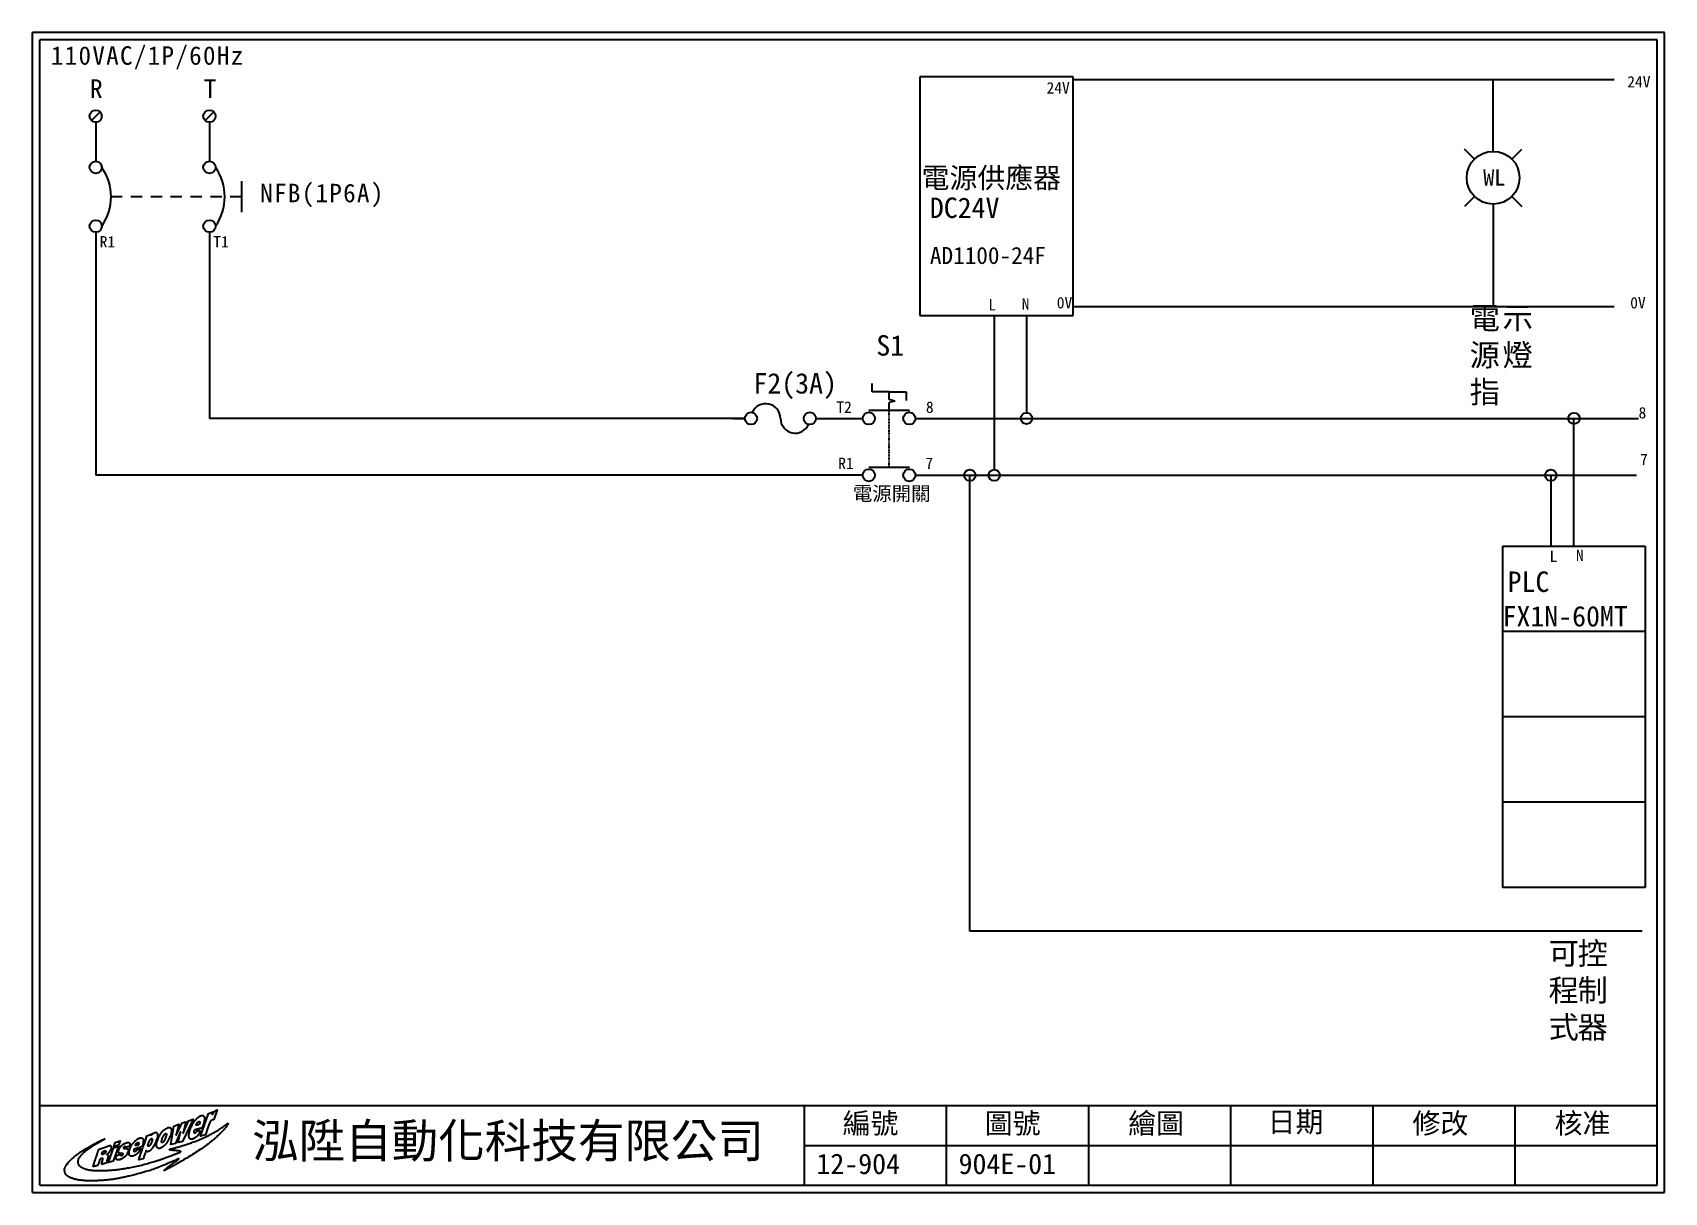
# Model space of a CAD drawing. Extents: x -24 to 263, y 255 to 459.
import ezdxf
from ezdxf.enums import TextEntityAlignment as Align

# ---------------------------------------------------------------- set-up
doc = ezdxf.new("R2010")
doc.units = 0
doc.linetypes.add('DASHED', pattern=[0.2, 0.1, -0.1])
doc.linetypes.add('HIDDEN9', pattern=[3.5, 2, -1.5])
doc.layers.get('0').update_dxf_attribs({"linetype": 'CONTINUOUS'})
for name, color, linetype in [('7', 7, 'CONTINUOUS'), ('圖框層', 7, 'CONTINUOUS'), ('標尺寸層', 3, 'CONTINUOUS'), ('輪廓線層', 7, 'CONTINUOUS')]:
    doc.layers.add(name, color=color, linetype=linetype)
doc.styles.add('CNS', font='romanc.shx', dxfattribs={"bigfont": 'chineset.shx'})
doc.styles.add('STSL', font='KAIU.TTF')
doc.styles.add('標楷體', font='KAIU.TTF')

msp = doc.modelspace()

# ---------------------------------------------------------------- texts
at = {"color": 7}
msp.add_text('WL', height=2.856, dxfattribs=at).set_placement((233.5, 433.98), align=Align.MIDDLE_CENTER)
at = {"color": 0, "char_height": 3.25, "style": '標楷體'}
for s, insert, width, attachment_point in [('\\pt6.5;{\\T1.1;110VAC/1P/60Hz}', (-20.38, 457.05), 35.213, 1), ('\\pt6.5;{\\T1.1;R}', (-13.49, 451.23), 2, 1), ('\\pt6.5;{\\T1.1;T}', (6.51, 451.23), 2, 1), ('\\pt6.5;{\\T1.1;NFB(1P6A)}', (27.38, 432.86), 24.6072, 2)]:
    msp.add_mtext(s, dxfattribs=dict(at, insert=insert, width=width, attachment_point=attachment_point))
at = {"layer": '圖框層', "color": 4, "style": 'STSL'}
for s, height, p in [('24V', 2, (154.75, 448.74)), ('24V', 2, (256.89, 449.8)), ('電源供應器', 3.6, (132.76, 432.11)), ('DC24V', 3.6, (134.22, 426.85)), ('R1', 2, (-11.8, 421.67)), ('T1', 2, (8.2, 421.67)), ('AD1100-24F', 3, (134.23, 418.76)), ('L', 2, (144.51, 410.59)), ('N', 2, (150.38, 410.74)), ('0V', 2, (156.55, 410.94)), ('0V', 2, (257.41, 410.94)), ('S1', 3.6, (124.81, 402.64)), ('F2(3A)', 3.6, (103.19, 395.97)), ('T2', 2, (117.78, 392.58)), ('8', 2, (133.53, 392.58)), ('8', 2, (258.88, 391.6)), ('R1', 2, (118.11, 382.7)), ('7', 2, (133.43, 382.7)), ('7', 2, (259.14, 383.38)), ('L', 2, (243.22, 366.36)), ('N', 2, (247.86, 366.54)), ('PLC', 3.6, (235.84, 361.08)), ('FX1N-60MT', 3.6, (234.95, 355.01)), ('編號', 3.6, (118.88, 265.82)), ('圖號', 3.6, (143.88, 265.82)), ('繪圖', 3.6, (169.11, 265.82)), ('日期', 3.6, (193.63, 266.07)), ('修改', 3.6, (219.11, 265.82)), ('核准', 3.6, (244.11, 265.82)), ('泓陞自動化科技有限公司', 6, (15.02, 261.56)), ('12-904', 3.6, (114.28, 258.7)), ('904E-01', 3.6, (139.28, 258.7))]:
    msp.add_text(s, height=height, dxfattribs=at).set_placement(p)
at = {"layer": '標尺寸層', "color": 7, "attachment_point": 1, "style": 'CNS'}
for s, insert, char_height, width in [('{\\fDFKai-SB|b0|i0|c136|p65;電\\P源指}', (229.16, 411.2), 3.9, 4.1392), ('{\\fDFKai-SB|b0|i0|c136|p65;示燈}', (234.96, 411.2), 3.9, 4.1392), ('{\\fDFKai-SB|b0|i0|c136|p65;電源開關}', (120.7, 379.64), 2.5, 14.0847), ('{\\fDFKai-SB|b0|i0|c136|p65;可程式}', (243.05, 299.47), 3.9, 5.4243), ('{\\fDFKai-SB|b0|i0|c136|p65;控制器}', (248.15, 299.47), 3.9, 5.4243)]:
    msp.add_mtext(s, dxfattribs=dict(at, insert=insert, char_height=char_height, width=width))

# ---------------------------------------------------------------- blocks, each defined once
blk = doc.blocks.new('FUSE')
at = {"color": 7}
for p, q in [((0, 0), (2.14, 0)), ((14.64, 0), (16.78, 0))]:
    blk.add_line(p, q, dxfattribs=at)
for centre in [(3.21, 0), (13.56, 0)]:
    blk.add_circle(centre, 1.07)
for centre, start, end in [((5.8, 0), 0, 156.116), ((10.98, 0), 180, 336.116)]:
    blk.add_arc(centre, 2.59, start, end, dxfattribs=at)

# ---------------------------------------------------------------- linework, layer by layer
for p, q in [((159.45, 451.68), (132.45, 451.68)), ((132.45, 451.68), (132.45, 409.68)), ((159.45, 409.68), (159.45, 451.68)), ((225.61, 451.15), (159.45, 451.15)), ((254.58, 451.15), (225.61, 451.15)), ((233.3, 442.47), (233.3, 451.15)), ((-11.73, 445.52), (-13.24, 444.01)), ((8.27, 445.52), (6.76, 444.01)), ((233.3, 438.57), (233.3, 442.47)), ((230.01, 437.21), (228.25, 438.98)), ((236.58, 437.21), (238.34, 438.98)), ((230.01, 430.65), (228.25, 428.88)), ((236.58, 430.65), (238.34, 428.88)), ((233.3, 429.29), (233.3, 425.34)), ((233.3, 425.34), (233.3, 411.2)), ((-12.49, 424.34), (-12.46, 381.6)), ((7.51, 424.34), (7.53, 391.6)), ((225.61, 411.2), (159.45, 411.2)), ((254.58, 411.2), (225.61, 411.2)), ((132.45, 409.68), (155.45, 409.68)), ((145.56, 409.68), (145.56, 382.6)), ((151.23, 409.68), (151.23, 392.6)), ((155.45, 409.68), (159.45, 409.68)), ((124.05, 396.25), (124.05, 397.75)), ((127.05, 396.25), (124.05, 396.25)), ((127.05, 396.25), (130.05, 396.25)), ((130.05, 396.25), (130.05, 394.75)), ((128.05, 394.64), (127.05, 394.9)), ((128.05, 394.64), (127.05, 394.37)), ((101.7, 391.6), (7.53, 391.6)), ((114.2, 391.6), (122.41, 391.6)), ((116.34, 391.6), (122.41, 391.6)), ((131.69, 391.6), (258.88, 391.6)), ((247.52, 369.12), (247.52, 391.6)), ((122.41, 381.6), (-12.46, 381.6)), ((131.69, 381.6), (258.51, 381.6)), ((235.02, 369.12), (260.02, 369.12)), ((235.02, 354.12), (235.02, 369.12)), ((260.02, 369.12), (260.02, 354.12)), ((260.02, 354.12), (235.02, 354.12)), ((235.02, 339.12), (235.02, 354.12)), ((260.02, 354.12), (260.02, 339.12)), ((260.02, 339.12), (235.02, 339.12)), ((235.02, 324.12), (235.02, 339.12)), ((260.02, 339.12), (260.02, 324.12)), ((260.02, 324.12), (235.02, 324.12)), ((260.02, 324.12), (235.02, 324.12)), ((235.02, 309.12), (235.02, 324.12)), ((260.02, 324.12), (260.02, 309.12)), ((260.02, 309.12), (235.02, 309.12))]:
    msp.add_line(p, q)
at = {"color": 7, "linetype": 'HIDDEN9'}
msp.add_line((13.18, 430.59), (-9.79, 430.59), dxfattribs=at)
for centre, radius in [((-12.49, 444.77), 1.07), ((7.51, 444.77), 1.07), ((-12.49, 435.76), 1.07), ((7.51, 435.76), 1.07), ((233.3, 433.93), 4.64), ((-12.49, 425.41), 1.07), ((7.51, 425.41), 1.07), ((151.23, 391.6), 1), ((145.56, 381.6), 1)]:
    msp.add_circle(centre, radius)
at = {"color": 7}
for centre in [(-18.84, 430.59), (1.16, 430.59)]:
    msp.add_arc(centre, 9.05, 325.1286, 34.8714, dxfattribs=at)
at = {"layer": '7'}
for p, q in [((127.05, 394.9), (127.05, 396.25)), ((127.05, 393.03), (127.05, 394.37)), ((123.48, 393.03), (130.62, 393.03)), ((123.48, 383.03), (130.62, 383.03))]:
    msp.add_line(p, q, dxfattribs=at)
at = {"layer": '7', "linetype": 'DASHED'}
msp.add_line((127.05, 383.03), (127.05, 393.03), dxfattribs=at)
at = {"layer": '7'}
for centre in [(123.48, 391.6), (130.62, 391.6), (123.48, 381.6), (130.62, 381.6)]:
    msp.add_circle(centre, 1.07, dxfattribs=at)
at = {"layer": '圖框層', "color": 7}
for p, q in [((263.42, 459.45), (-23.58, 459.45)), ((-23.58, 255.48), (-23.58, 459.45)), ((263.42, 255.48), (263.42, 459.45)), ((262.17, 458.2), (-22.33, 458.2)), ((-22.33, 256.73), (-22.33, 458.2)), ((262.17, 256.73), (262.17, 458.2)), ((-22.33, 270.73), (262.17, 270.73)), ((112.17, 256.73), (112.17, 270.73)), ((137.17, 256.73), (137.17, 270.73)), ((162.17, 256.73), (162.17, 270.73)), ((187.17, 256.73), (187.17, 270.73)), ((212.17, 256.73), (212.17, 270.73)), ((237.17, 256.73), (237.17, 270.73)), ((112.17, 263.73), (262.17, 263.73)), ((-23.58, 255.48), (263.42, 255.48)), ((-22.33, 256.73), (262.17, 256.73))]:
    msp.add_line(p, q, dxfattribs=at)
at = {"layer": '標尺寸層', "color": 7}
for p, q in [((-12.49, 443.7), (-12.49, 436.84)), ((7.51, 443.7), (7.51, 436.84)), ((13.18, 433.32), (13.18, 427.86)), ((-12.49, 424.34), (-12.49, 424.28)), ((7.51, 424.34), (7.51, 424.28)), ((141.25, 301.39), (141.25, 381.6)), ((243.45, 381.63), (243.45, 369.11)), ((259.5, 301.39), (141.25, 301.39))]:
    msp.add_line(p, q, dxfattribs=at)
for centre in [(247.52, 391.6), (141.25, 381.6), (243.45, 381.6)]:
    msp.add_circle(centre, 1, dxfattribs=at)
at = {"layer": '輪廓線層', "color": 116}
for points in [[(7.57, 267.78), (7.39, 267.35), (7.24, 266.89), (6.81, 265.59), (5.95, 265.36), (7.36, 269.35), (8.15, 269.63), (8.02, 269.18), (8.26, 269.61), (8.56, 269.87), (8.88, 270.01), (8.28, 268.31), (8.16, 268.26), (8, 268.24), (7.79, 268.1)], [(1.53, 264.09), (0.75, 263.92), (1.27, 267.15), (2.14, 267.46), (1.69, 265.54), (2.72, 267.68), (3.38, 267.9), (2.9, 265.88), (3.84, 268.06), (4.65, 268.36), (2.77, 264.44), (1.99, 264.24), (2.44, 266.15)], [(6.37, 267.21), (6.35, 267.16), (6.34, 267.12), (6.32, 267.08), (6.31, 267.04), (6.3, 267), (6.28, 266.97), (6.27, 266.94), (6.26, 266.91), (6.25, 266.89), (6.24, 266.87), (6.22, 266.85), (6.21, 266.83), (6.19, 266.82), (6.18, 266.81), (6.16, 266.8), (6.14, 266.79), (6.11, 266.78), (6.08, 266.77), (6.05, 266.77), (6.02, 266.76), (5.98, 266.75), (5.93, 266.74), (5.88, 266.73), (5.83, 266.72), (5.77, 266.7), (5.71, 266.68), (5.65, 266.66), (5.58, 266.65), (5.51, 266.63), (5.45, 266.61), (5.38, 266.59), (5.32, 266.57), (5.27, 266.55), (5.21, 266.53), (5.16, 266.52), (5.12, 266.51), (5.08, 266.49), (5.04, 266.48), (5, 266.47), (4.97, 266.46), (4.95, 266.45), (4.93, 266.44), (4.91, 266.43), (4.89, 266.42), (4.88, 266.41), (4.86, 266.4), (4.85, 266.38), (4.84, 266.37), (4.83, 266.35), (4.82, 266.33), (4.81, 266.3), (4.8, 266.28), (4.79, 266.26), (4.79, 266.23), (4.78, 266.21), (4.78, 266.18), (4.77, 266.16), (4.77, 266.14), (4.77, 266.11), (4.77, 266.09), (4.77, 266.07), (4.77, 266.06), (4.77, 266.04), (4.78, 266.02), (4.78, 266.01), (4.79, 265.99), (4.79, 265.98), (4.8, 265.97), (4.81, 265.96), (4.82, 265.95), (4.83, 265.94), (4.85, 265.94), (4.86, 265.93), (4.88, 265.93), (4.9, 265.93), (4.91, 265.93), (4.93, 265.93), (4.95, 265.93), (4.97, 265.94), (4.99, 265.94), (5.01, 265.95), (5.03, 265.96), (5.05, 265.97), (5.07, 265.98), (5.09, 265.99), (5.11, 266.01), (5.13, 266.02), (5.15, 266.04), (5.17, 266.05), (5.18, 266.07), (5.2, 266.09), (5.22, 266.11), (5.24, 266.13), (5.25, 266.15), (5.27, 266.17), (5.28, 266.18), (5.29, 266.2), (5.31, 266.22), (5.32, 266.24), (5.34, 266.25), (5.36, 266.27), (5.39, 266.28), (5.42, 266.3), (5.47, 266.32), (5.52, 266.33), (5.58, 266.35), (5.64, 266.36), (5.7, 266.36), (5.76, 266.36), (5.81, 266.35), (5.84, 266.32), (5.86, 266.28), (5.86, 266.22), (5.84, 266.15), (5.81, 266.07), (5.77, 265.98), (5.71, 265.88), (5.65, 265.79), (5.59, 265.69), (5.52, 265.6), (5.46, 265.52), (5.4, 265.45), (5.34, 265.38), (5.28, 265.32), (5.23, 265.27), (5.17, 265.22), (5.12, 265.18), (5.08, 265.14), (5.03, 265.11), (4.99, 265.08), (4.95, 265.05), (4.92, 265.03), (4.88, 265.01), (4.85, 264.99), (4.82, 264.97), (4.79, 264.96), (4.76, 264.94), (4.73, 264.93), (4.7, 264.91), (4.68, 264.9), (4.65, 264.89), (4.62, 264.88), (4.6, 264.87), (4.58, 264.86), (4.55, 264.85), (4.53, 264.85), (4.51, 264.84), (4.48, 264.84), (4.46, 264.83), (4.43, 264.83), (4.41, 264.83), (4.38, 264.83), (4.35, 264.83), (4.32, 264.83), (4.29, 264.84), (4.26, 264.84), (4.23, 264.85), (4.2, 264.85), (4.17, 264.86), (4.15, 264.87), (4.12, 264.88), (4.1, 264.9), (4.08, 264.91), (4.06, 264.93), (4.05, 264.95), (4.03, 264.97), (4.01, 264.99), (4, 265.02), (3.99, 265.04), (3.97, 265.07), (3.96, 265.11), (3.95, 265.14), (3.94, 265.18), (3.93, 265.22), (3.92, 265.26), (3.91, 265.3), (3.91, 265.34), (3.9, 265.39), (3.9, 265.43), (3.9, 265.48), (3.9, 265.53), (3.9, 265.58), (3.91, 265.63), (3.91, 265.68), (3.92, 265.73), (3.93, 265.79), (3.94, 265.85), (3.95, 265.91), (3.97, 265.97), (3.99, 266.04), (4.01, 266.11), (4.03, 266.19), (4.05, 266.27), (4.08, 266.36), (4.11, 266.45), (4.15, 266.54), (4.18, 266.64), (4.22, 266.73), (4.26, 266.83), (4.3, 266.93), (4.34, 267.03), (4.39, 267.13), (4.43, 267.22), (4.48, 267.32), (4.53, 267.42), (4.59, 267.51), (4.64, 267.61), (4.7, 267.7), (4.76, 267.79), (4.82, 267.87), (4.88, 267.96), (4.94, 268.04), (5, 268.12), (5.05, 268.19), (5.11, 268.26), (5.16, 268.32), (5.2, 268.37), (5.25, 268.42), (5.29, 268.46), (5.33, 268.5), (5.36, 268.54), (5.4, 268.57), (5.44, 268.61), (5.47, 268.64), (5.51, 268.67), (5.55, 268.7), (5.59, 268.73), (5.63, 268.76), (5.68, 268.78), (5.72, 268.81), (5.76, 268.83), (5.8, 268.86), (5.84, 268.88), (5.88, 268.9), (5.91, 268.92), (5.95, 268.93), (5.99, 268.95), (6.02, 268.96), (6.05, 268.97), (6.09, 268.98), (6.12, 268.99), (6.15, 268.99), (6.18, 269), (6.21, 269), (6.24, 269), (6.27, 269), (6.29, 269), (6.32, 268.99), (6.34, 268.99), (6.37, 268.98), (6.39, 268.97), (6.41, 268.97), (6.43, 268.96), (6.45, 268.94), (6.47, 268.93), (6.49, 268.92), (6.5, 268.9), (6.52, 268.88), (6.53, 268.86), (6.55, 268.84), (6.56, 268.81), (6.57, 268.79), (6.59, 268.76), (6.6, 268.73), (6.6, 268.7), (6.61, 268.67), (6.62, 268.64), (6.62, 268.61), (6.63, 268.57), (6.63, 268.53), (6.63, 268.49), (6.63, 268.45), (6.63, 268.41), (6.63, 268.36), (6.63, 268.32), (6.62, 268.27), (6.62, 268.22), (6.61, 268.17), (6.61, 268.12), (6.6, 268.07), (6.59, 268.02), (6.58, 267.97), (6.57, 267.92), (6.56, 267.87), (6.55, 267.82), (6.53, 267.76), (6.52, 267.71), (6.5, 267.66), (6.49, 267.6), (6.47, 267.54), (6.45, 267.49), (6.43, 267.43), (6.42, 267.37), (6.4, 267.32), (6.38, 267.26)], [(5.69, 267.43), (5.67, 267.42), (5.65, 267.41), (5.63, 267.4), (5.6, 267.39), (5.58, 267.38), (5.55, 267.37), (5.52, 267.36), (5.5, 267.35), (5.47, 267.34), (5.45, 267.33), (5.42, 267.32), (5.4, 267.31), (5.38, 267.3), (5.35, 267.3), (5.33, 267.29), (5.31, 267.29), (5.29, 267.28), (5.27, 267.28), (5.25, 267.28), (5.23, 267.28), (5.22, 267.28), (5.2, 267.29), (5.19, 267.3), (5.19, 267.31), (5.19, 267.33), (5.19, 267.35), (5.2, 267.38), (5.21, 267.4), (5.22, 267.43), (5.23, 267.46), (5.24, 267.49), (5.26, 267.52), (5.27, 267.55), (5.29, 267.58), (5.3, 267.61), (5.32, 267.64), (5.34, 267.66), (5.35, 267.69), (5.37, 267.72), (5.39, 267.74), (5.41, 267.77), (5.44, 267.79), (5.46, 267.82), (5.48, 267.84), (5.5, 267.86), (5.53, 267.88), (5.55, 267.9), (5.57, 267.91), (5.59, 267.92), (5.61, 267.93), (5.63, 267.94), (5.65, 267.94), (5.67, 267.95), (5.68, 267.95), (5.7, 267.95), (5.72, 267.95), (5.73, 267.95), (5.74, 267.95), (5.76, 267.94), (5.77, 267.94), (5.78, 267.93), (5.79, 267.92), (5.8, 267.91), (5.8, 267.9), (5.81, 267.89), (5.81, 267.88), (5.82, 267.87), (5.82, 267.86), (5.82, 267.84), (5.82, 267.82), (5.82, 267.8), (5.82, 267.78), (5.82, 267.76), (5.81, 267.73), (5.81, 267.7), (5.81, 267.67), (5.8, 267.64), (5.8, 267.61), (5.79, 267.58), (5.79, 267.56), (5.78, 267.54), (5.77, 267.52), (5.77, 267.5), (5.75, 267.48), (5.74, 267.47), (5.73, 267.45), (5.71, 267.44)], [(-9.07, 264.24), (-8.21, 264.55), (-8.46, 263.77), (-9.3, 263.48)], [(-7.54, 263.44), (-7.55, 263.43), (-7.56, 263.41), (-7.56, 263.4), (-7.57, 263.39), (-7.58, 263.37), (-7.59, 263.36), (-7.59, 263.35), (-7.59, 263.33), (-7.6, 263.32), (-7.6, 263.31), (-7.6, 263.29), (-7.6, 263.28), (-7.6, 263.27), (-7.59, 263.26), (-7.59, 263.24), (-7.59, 263.23), (-7.58, 263.22), (-7.57, 263.21), (-7.56, 263.2), (-7.55, 263.19), (-7.54, 263.19), (-7.52, 263.18), (-7.5, 263.18), (-7.47, 263.17), (-7.44, 263.17), (-7.41, 263.17), (-7.37, 263.17), (-7.33, 263.17), (-7.29, 263.17), (-7.25, 263.17), (-7.21, 263.17), (-7.17, 263.17), (-7.13, 263.17), (-7.09, 263.17), (-7.06, 263.17), (-7.02, 263.17), (-6.99, 263.17), (-6.97, 263.16), (-6.94, 263.16), (-6.92, 263.15), (-6.9, 263.14), (-6.88, 263.14), (-6.87, 263.13), (-6.85, 263.12), (-6.84, 263.1), (-6.84, 263.09), (-6.83, 263.08), (-6.82, 263.06), (-6.81, 263.05), (-6.81, 263.03), (-6.8, 263.01), (-6.8, 262.99), (-6.79, 262.98), (-6.79, 262.96), (-6.79, 262.94), (-6.79, 262.92), (-6.78, 262.9), (-6.78, 262.88), (-6.78, 262.86), (-6.78, 262.84), (-6.78, 262.83), (-6.78, 262.81), (-6.78, 262.79), (-6.78, 262.78), (-6.78, 262.77), (-6.79, 262.75), (-6.79, 262.74), (-6.79, 262.73), (-6.79, 262.71), (-6.8, 262.7), (-6.8, 262.68), (-6.81, 262.65), (-6.82, 262.62), (-6.83, 262.59), (-6.84, 262.56), (-6.85, 262.52), (-6.87, 262.48), (-6.88, 262.44), (-6.9, 262.4), (-6.92, 262.35), (-6.94, 262.31), (-6.96, 262.27), (-6.98, 262.22), (-7.01, 262.18), (-7.03, 262.14), (-7.06, 262.09), (-7.09, 262.05), (-7.12, 262.01), (-7.15, 261.97), (-7.19, 261.93), (-7.22, 261.89), (-7.26, 261.85), (-7.3, 261.81), (-7.34, 261.78), (-7.37, 261.74), (-7.41, 261.71), (-7.45, 261.67), (-7.49, 261.64), (-7.53, 261.61), (-7.57, 261.58), (-7.61, 261.55), (-7.65, 261.53), (-7.69, 261.5), (-7.73, 261.48), (-7.77, 261.45), (-7.81, 261.43), (-7.84, 261.41), (-7.88, 261.39), (-7.92, 261.37), (-7.96, 261.36), (-7.99, 261.34), (-8.03, 261.33), (-8.06, 261.31), (-8.1, 261.3), (-8.13, 261.28), (-8.16, 261.27), (-8.2, 261.26), (-8.23, 261.25), (-8.26, 261.23), (-8.29, 261.22), (-8.32, 261.21), (-8.35, 261.21), (-8.38, 261.2), (-8.41, 261.19), (-8.44, 261.19), (-8.47, 261.18), (-8.5, 261.18), (-8.53, 261.18), (-8.56, 261.18), (-8.58, 261.18), (-8.61, 261.18), (-8.63, 261.19), (-8.66, 261.19), (-8.68, 261.2), (-8.7, 261.21), (-8.73, 261.22), (-8.75, 261.23), (-8.77, 261.25), (-8.79, 261.26), (-8.81, 261.28), (-8.82, 261.29), (-8.84, 261.31), (-8.85, 261.32), (-8.87, 261.34), (-8.88, 261.36), (-8.89, 261.38), (-8.9, 261.4), (-8.91, 261.42), (-8.92, 261.44), (-8.92, 261.46), (-8.93, 261.48), (-8.93, 261.51), (-8.93, 261.53), (-8.94, 261.55), (-8.94, 261.58), (-8.94, 261.6), (-8.94, 261.63), (-8.93, 261.65), (-8.93, 261.68), (-8.93, 261.7), (-8.93, 261.72), (-8.92, 261.74), (-8.92, 261.76), (-8.92, 261.78), (-8.91, 261.8), (-8.91, 261.81), (-8.9, 261.83), (-8.89, 261.85), (-8.89, 261.86), (-8.88, 261.88), (-8.87, 261.89), (-8.86, 261.9), (-8.85, 261.92), (-8.83, 261.93), (-8.82, 261.94), (-8.8, 261.95), (-8.78, 261.96), (-8.76, 261.97), (-8.74, 261.98), (-8.72, 261.99), (-8.69, 262), (-8.67, 262.01), (-8.64, 262.02), (-8.61, 262.03), (-8.59, 262.04), (-8.56, 262.05), (-8.53, 262.05), (-8.5, 262.06), (-8.48, 262.07), (-8.45, 262.08), (-8.42, 262.09), (-8.4, 262.1), (-8.37, 262.1), (-8.34, 262.11), (-8.32, 262.12), (-8.29, 262.13), (-8.27, 262.14), (-8.25, 262.14), (-8.22, 262.15), (-8.2, 262.16), (-8.18, 262.16), (-8.17, 262.17), (-8.15, 262.17), (-8.13, 262.17), (-8.12, 262.17), (-8.11, 262.17), (-8.1, 262.16), (-8.09, 262.16), (-8.09, 262.15), (-8.08, 262.13), (-8.08, 262.12), (-8.08, 262.1), (-8.08, 262.09), (-8.08, 262.07), (-8.08, 262.06), (-8.09, 262.04), (-8.09, 262.03), (-8.09, 262.01), (-8.09, 262), (-8.09, 261.99), (-8.09, 261.98), (-8.08, 261.97), (-8.08, 261.96), (-8.08, 261.96), (-8.07, 261.95), (-8.07, 261.95), (-8.06, 261.94), (-8.05, 261.94), (-8.04, 261.94), (-8.03, 261.94), (-8.02, 261.94), (-8, 261.94), (-7.98, 261.94), (-7.96, 261.95), (-7.94, 261.95), (-7.92, 261.96), (-7.9, 261.96), (-7.88, 261.97), (-7.86, 261.98), (-7.84, 261.99), (-7.82, 262), (-7.8, 262.01), (-7.79, 262.02), (-7.78, 262.03), (-7.77, 262.04), (-7.76, 262.06), (-7.75, 262.07), (-7.74, 262.08), (-7.73, 262.1), (-7.72, 262.11), (-7.72, 262.13), (-7.71, 262.14), (-7.7, 262.16), (-7.69, 262.17), (-7.69, 262.19), (-7.68, 262.2), (-7.68, 262.21), (-7.68, 262.23), (-7.68, 262.24), (-7.68, 262.25), (-7.69, 262.26), (-7.69, 262.27), (-7.7, 262.28), (-7.7, 262.29), (-7.71, 262.3), (-7.72, 262.31), (-7.74, 262.31), (-7.75, 262.32), (-7.76, 262.32), (-7.78, 262.33), (-7.8, 262.33), (-7.82, 262.33), (-7.85, 262.33), (-7.87, 262.34), (-7.9, 262.34), (-7.93, 262.34), (-7.96, 262.33), (-8, 262.33), (-8.03, 262.34), (-8.06, 262.34), (-8.1, 262.34), (-8.13, 262.34), (-8.16, 262.34), (-8.2, 262.35), (-8.23, 262.35), (-8.26, 262.36), (-8.29, 262.36), (-8.32, 262.37), (-8.34, 262.38), (-8.37, 262.38), (-8.39, 262.39), (-8.41, 262.39), (-8.43, 262.4), (-8.45, 262.41), (-8.46, 262.42), (-8.47, 262.43), (-8.48, 262.44), (-8.49, 262.46), (-8.5, 262.47), (-8.5, 262.49), (-8.51, 262.5), (-8.51, 262.52), (-8.51, 262.54), (-8.52, 262.56), (-8.52, 262.58), (-8.52, 262.61), (-8.52, 262.63), (-8.51, 262.65), (-8.51, 262.68), (-8.51, 262.7), (-8.51, 262.72), (-8.5, 262.75), (-8.5, 262.77), (-8.49, 262.79), (-8.49, 262.81), (-8.48, 262.83), (-8.47, 262.85), (-8.47, 262.87), (-8.46, 262.88), (-8.45, 262.9), (-8.45, 262.92), (-8.44, 262.93), (-8.44, 262.95), (-8.43, 262.97), (-8.42, 262.99), (-8.41, 263.01), (-8.41, 263.03), (-8.4, 263.05), (-8.39, 263.08), (-8.37, 263.1), (-8.36, 263.13), (-8.35, 263.16), (-8.33, 263.19), (-8.32, 263.23), (-8.3, 263.26), (-8.28, 263.29), (-8.27, 263.32), (-8.25, 263.35), (-8.23, 263.38), (-8.21, 263.41), (-8.18, 263.44), (-8.16, 263.47), (-8.13, 263.5), (-8.11, 263.54), (-8.08, 263.57), (-8.05, 263.6), (-8.01, 263.64), (-7.98, 263.67), (-7.95, 263.7), (-7.91, 263.74), (-7.88, 263.77), (-7.84, 263.8), (-7.8, 263.83), (-7.77, 263.86), (-7.73, 263.89), (-7.69, 263.91), (-7.66, 263.94), (-7.62, 263.96), (-7.59, 263.98), (-7.55, 264), (-7.52, 264.01), (-7.49, 264.03), (-7.46, 264.05), (-7.43, 264.06), (-7.4, 264.07), (-7.37, 264.09), (-7.34, 264.1), (-7.31, 264.11), (-7.28, 264.12), (-7.25, 264.13), (-7.21, 264.15), (-7.18, 264.16), (-7.15, 264.17), (-7.12, 264.18), (-7.1, 264.19), (-7.07, 264.2), (-7.04, 264.21), (-7.01, 264.22), (-6.99, 264.23), (-6.96, 264.23), (-6.94, 264.24), (-6.92, 264.25), (-6.9, 264.25), (-6.88, 264.26), (-6.86, 264.26), (-6.84, 264.26), (-6.82, 264.26), (-6.81, 264.26), (-6.79, 264.27), (-6.78, 264.26), (-6.76, 264.26), (-6.75, 264.26), (-6.73, 264.26), (-6.72, 264.26), (-6.7, 264.25), (-6.69, 264.25), (-6.67, 264.24), (-6.66, 264.23), (-6.64, 264.23), (-6.62, 264.22), (-6.61, 264.21), (-6.59, 264.2), (-6.58, 264.19), (-6.56, 264.18), (-6.55, 264.17), (-6.54, 264.16), (-6.53, 264.14), (-6.52, 264.13), (-6.51, 264.12), (-6.5, 264.1), (-6.5, 264.09), (-6.49, 264.07), (-6.49, 264.06), (-6.48, 264.04), (-6.48, 264.02), (-6.48, 264), (-6.48, 263.98), (-6.48, 263.96), (-6.48, 263.94), (-6.48, 263.91), (-6.48, 263.89), (-6.48, 263.86), (-6.48, 263.84), (-6.48, 263.81), (-6.48, 263.79), (-6.49, 263.76), (-6.49, 263.74), (-6.5, 263.71), (-6.52, 263.69), (-6.54, 263.66), (-6.58, 263.63), (-6.62, 263.6), (-6.67, 263.57), (-6.73, 263.54), (-6.8, 263.51), (-6.87, 263.49), (-6.94, 263.46), (-7.01, 263.44), (-7.07, 263.42), (-7.12, 263.41), (-7.16, 263.41), (-7.19, 263.41), (-7.21, 263.42), (-7.22, 263.43), (-7.23, 263.44), (-7.24, 263.46), (-7.24, 263.47), (-7.25, 263.49), (-7.25, 263.5), (-7.26, 263.51), (-7.27, 263.52), (-7.27, 263.53), (-7.28, 263.54), (-7.29, 263.54), (-7.3, 263.55), (-7.32, 263.55), (-7.33, 263.55), (-7.34, 263.55), (-7.36, 263.55), (-7.37, 263.55), (-7.39, 263.55), (-7.4, 263.54), (-7.42, 263.54), (-7.43, 263.53), (-7.45, 263.52), (-7.46, 263.51), (-7.47, 263.5), (-7.49, 263.49), (-7.5, 263.48), (-7.51, 263.47), (-7.52, 263.45)], [(-5.81, 262.85), (-5.81, 262.83), (-5.81, 262.81), (-5.81, 262.8), (-5.81, 262.78), (-5.8, 262.77), (-5.8, 262.75), (-5.79, 262.74), (-5.79, 262.73), (-5.78, 262.72), (-5.77, 262.71), (-5.76, 262.7), (-5.74, 262.69), (-5.73, 262.69), (-5.71, 262.68), (-5.7, 262.68), (-5.68, 262.68), (-5.66, 262.68), (-5.64, 262.68), (-5.62, 262.69), (-5.6, 262.69), (-5.58, 262.7), (-5.56, 262.7), (-5.54, 262.71), (-5.52, 262.72), (-5.5, 262.73), (-5.47, 262.74), (-5.45, 262.76), (-5.43, 262.77), (-5.41, 262.78), (-5.39, 262.8), (-5.37, 262.81), (-5.36, 262.83), (-5.34, 262.84), (-5.32, 262.86), (-5.31, 262.88), (-5.3, 262.89), (-5.28, 262.91), (-5.27, 262.92), (-5.26, 262.93), (-5.25, 262.95), (-5.24, 262.96), (-5.23, 262.97), (-5.22, 262.98), (-5.2, 262.98), (-5.18, 262.99), (-5.16, 263), (-5.12, 263.02), (-5.08, 263.03), (-5.03, 263.04), (-4.98, 263.06), (-4.92, 263.08), (-4.86, 263.09), (-4.8, 263.11), (-4.74, 263.12), (-4.69, 263.13), (-4.65, 263.13), (-4.62, 263.13), (-4.59, 263.12), (-4.58, 263.11), (-4.58, 263.09), (-4.58, 263.07), (-4.59, 263.05), (-4.6, 263.03), (-4.61, 263.01), (-4.62, 262.98), (-4.64, 262.95), (-4.65, 262.93), (-4.67, 262.9), (-4.69, 262.88), (-4.71, 262.85), (-4.72, 262.82), (-4.74, 262.8), (-4.76, 262.77), (-4.78, 262.74), (-4.8, 262.72), (-4.82, 262.69), (-4.84, 262.66), (-4.86, 262.64), (-4.88, 262.61), (-4.9, 262.58), (-4.92, 262.55), (-4.95, 262.52), (-4.97, 262.5), (-5, 262.47), (-5.03, 262.44), (-5.06, 262.41), (-5.09, 262.38), (-5.12, 262.35), (-5.15, 262.33), (-5.18, 262.3), (-5.22, 262.27), (-5.25, 262.24), (-5.29, 262.22), (-5.32, 262.19), (-5.36, 262.16), (-5.4, 262.14), (-5.44, 262.11), (-5.48, 262.09), (-5.52, 262.06), (-5.57, 262.03), (-5.61, 262.01), (-5.65, 261.99), (-5.69, 261.97), (-5.72, 261.95), (-5.76, 261.93), (-5.8, 261.91), (-5.83, 261.9), (-5.86, 261.89), (-5.9, 261.88), (-5.93, 261.87), (-5.96, 261.86), (-5.99, 261.85), (-6.02, 261.85), (-6.05, 261.84), (-6.08, 261.84), (-6.11, 261.84), (-6.15, 261.83), (-6.18, 261.83), (-6.21, 261.84), (-6.24, 261.84), (-6.27, 261.84), (-6.31, 261.85), (-6.34, 261.86), (-6.37, 261.87), (-6.4, 261.88), (-6.43, 261.9), (-6.45, 261.91), (-6.48, 261.93), (-6.5, 261.95), (-6.52, 261.97), (-6.53, 261.99), (-6.54, 262.01), (-6.56, 262.04), (-6.57, 262.06), (-6.58, 262.09), (-6.58, 262.11), (-6.59, 262.14), (-6.6, 262.17), (-6.6, 262.2), (-6.61, 262.23), (-6.61, 262.26), (-6.61, 262.29), (-6.62, 262.32), (-6.62, 262.36), (-6.62, 262.4), (-6.62, 262.43), (-6.62, 262.47), (-6.62, 262.52), (-6.61, 262.56), (-6.61, 262.6), (-6.6, 262.65), (-6.6, 262.69), (-6.59, 262.74), (-6.58, 262.78), (-6.57, 262.83), (-6.55, 262.87), (-6.54, 262.92), (-6.53, 262.96), (-6.51, 263.01), (-6.5, 263.05), (-6.49, 263.09), (-6.47, 263.13), (-6.46, 263.17), (-6.44, 263.21), (-6.42, 263.25), (-6.41, 263.29), (-6.39, 263.33), (-6.37, 263.37), (-6.35, 263.42), (-6.33, 263.46), (-6.3, 263.51), (-6.28, 263.56), (-6.25, 263.6), (-6.23, 263.65), (-6.2, 263.7), (-6.18, 263.75), (-6.15, 263.79), (-6.12, 263.84), (-6.09, 263.88), (-6.06, 263.93), (-6.02, 263.98), (-5.99, 264.03), (-5.95, 264.08), (-5.9, 264.14), (-5.85, 264.2), (-5.8, 264.26), (-5.75, 264.33), (-5.69, 264.39), (-5.63, 264.45), (-5.57, 264.52), (-5.51, 264.58), (-5.45, 264.63), (-5.39, 264.68), (-5.33, 264.73), (-5.28, 264.77), (-5.22, 264.81), (-5.17, 264.84), (-5.12, 264.88), (-5.07, 264.9), (-5.02, 264.93), (-4.98, 264.95), (-4.93, 264.97), (-4.89, 264.99), (-4.85, 265), (-4.82, 265.02), (-4.78, 265.03), (-4.75, 265.04), (-4.71, 265.04), (-4.68, 265.05), (-4.65, 265.06), (-4.61, 265.06), (-4.58, 265.06), (-4.55, 265.06), (-4.53, 265.06), (-4.5, 265.06), (-4.47, 265.06), (-4.45, 265.05), (-4.42, 265.05), (-4.4, 265.04), (-4.37, 265.03), (-4.35, 265.03), (-4.33, 265.02), (-4.31, 265.01), (-4.29, 265), (-4.27, 264.99), (-4.25, 264.98), (-4.24, 264.97), (-4.22, 264.96), (-4.21, 264.95), (-4.2, 264.93), (-4.19, 264.92), (-4.18, 264.9), (-4.17, 264.88), (-4.16, 264.85), (-4.15, 264.83), (-4.14, 264.8), (-4.13, 264.78), (-4.12, 264.75), (-4.12, 264.72), (-4.12, 264.69), (-4.11, 264.66), (-4.11, 264.63), (-4.11, 264.6), (-4.11, 264.56), (-4.12, 264.53), (-4.12, 264.5), (-4.12, 264.46), (-4.13, 264.42), (-4.13, 264.38), (-4.14, 264.34), (-4.14, 264.3), (-4.15, 264.26), (-4.15, 264.22), (-4.16, 264.18), (-4.17, 264.14), (-4.17, 264.09), (-4.18, 264.05), (-4.19, 264.01), (-4.19, 263.97), (-4.2, 263.94), (-4.21, 263.9), (-4.22, 263.86), (-4.23, 263.83), (-4.24, 263.79), (-4.25, 263.75), (-4.26, 263.72), (-4.27, 263.69), (-4.28, 263.65), (-4.3, 263.62), (-4.33, 263.59), (-4.35, 263.56), (-4.39, 263.53), (-4.43, 263.51), (-4.48, 263.48), (-4.53, 263.46), (-4.58, 263.44), (-4.64, 263.41), (-4.7, 263.39), (-4.76, 263.37), (-4.82, 263.36), (-4.88, 263.34), (-4.94, 263.32), (-5, 263.3), (-5.06, 263.28), (-5.11, 263.26), (-5.17, 263.25), (-5.22, 263.23), (-5.28, 263.21), (-5.33, 263.2), (-5.38, 263.18), (-5.43, 263.17), (-5.47, 263.16), (-5.52, 263.14), (-5.56, 263.13), (-5.59, 263.12), (-5.63, 263.11), (-5.66, 263.09), (-5.69, 263.08), (-5.71, 263.07), (-5.73, 263.06), (-5.75, 263.05), (-5.76, 263.03), (-5.77, 263.02), (-5.78, 263), (-5.79, 262.98), (-5.8, 262.97), (-5.8, 262.95), (-5.81, 262.93), (-5.81, 262.91), (-5.81, 262.89), (-5.81, 262.87)], [(-5.05, 263.83), (-5.07, 263.82), (-5.08, 263.82), (-5.09, 263.81), (-5.1, 263.8), (-5.12, 263.8), (-5.13, 263.79), (-5.14, 263.78), (-5.15, 263.78), (-5.16, 263.77), (-5.18, 263.77), (-5.19, 263.76), (-5.2, 263.76), (-5.21, 263.75), (-5.23, 263.75), (-5.24, 263.74), (-5.26, 263.74), (-5.28, 263.73), (-5.3, 263.73), (-5.32, 263.72), (-5.34, 263.72), (-5.36, 263.71), (-5.38, 263.71), (-5.4, 263.71), (-5.42, 263.71), (-5.44, 263.7), (-5.45, 263.71), (-5.47, 263.71), (-5.48, 263.72), (-5.49, 263.72), (-5.49, 263.73), (-5.5, 263.75), (-5.5, 263.76), (-5.49, 263.78), (-5.49, 263.81), (-5.48, 263.83), (-5.47, 263.86), (-5.45, 263.89), (-5.44, 263.92), (-5.42, 263.95), (-5.4, 263.98), (-5.39, 264), (-5.37, 264.03), (-5.35, 264.06), (-5.33, 264.08), (-5.31, 264.11), (-5.29, 264.13), (-5.27, 264.15), (-5.25, 264.17), (-5.23, 264.19), (-5.21, 264.2), (-5.19, 264.22), (-5.16, 264.23), (-5.14, 264.24), (-5.12, 264.25), (-5.09, 264.26), (-5.07, 264.26), (-5.05, 264.27), (-5.03, 264.27), (-5.01, 264.27), (-4.99, 264.27), (-4.97, 264.26), (-4.96, 264.26), (-4.94, 264.25), (-4.93, 264.24), (-4.92, 264.23), (-4.91, 264.22), (-4.9, 264.21), (-4.89, 264.2), (-4.89, 264.18), (-4.88, 264.17), (-4.88, 264.15), (-4.88, 264.14), (-4.88, 264.12), (-4.88, 264.1), (-4.88, 264.08), (-4.88, 264.06), (-4.89, 264.04), (-4.89, 264.02), (-4.89, 264), (-4.9, 263.99), (-4.9, 263.97), (-4.91, 263.95), (-4.92, 263.93), (-4.92, 263.92), (-4.93, 263.9), (-4.94, 263.89), (-4.95, 263.88), (-4.95, 263.87), (-4.97, 263.86), (-4.98, 263.85), (-4.99, 263.85), (-5, 263.84), (-5.01, 263.84), (-5.03, 263.83), (-5.04, 263.83)], [(-2.26, 263.62), (-2.52, 263.24), (-2.84, 262.92), (-3.06, 262.72), (-3.19, 262.65), (-3.36, 262.6), (-3.49, 262.64), (-3.61, 262.68), (-3.62, 262.81), (-3.64, 262.87), (-3.69, 262.71), (-3.72, 262.52), (-3.83, 262.26), (-3.94, 261.92), (-4.02, 261.61), (-4.09, 261.46), (-4.13, 261.36), (-4.45, 261.3), (-4.93, 261.19), (-4.82, 261.52), (-4.68, 261.91), (-4.65, 262.03), (-4.51, 262.43), (-4.32, 262.93), (-4.19, 263.38), (-3.93, 264.1), (-3.7, 264.77), (-3.49, 265.41), (-2.72, 265.71), (-2.72, 265.52), (-2.59, 265.7), (-2.3, 265.92), (-2.04, 266.03), (-1.83, 266.05), (-1.72, 265.97), (-1.62, 265.86), (-1.61, 265.64), (-1.62, 265.37), (-1.65, 265.14), (-1.74, 264.89), (-1.84, 264.61), (-1.94, 264.38), (-2.08, 264)], [(-2.66, 264.93), (-2.65, 264.93), (-2.64, 264.93), (-2.62, 264.93), (-2.61, 264.92), (-2.6, 264.92), (-2.6, 264.91), (-2.59, 264.9), (-2.58, 264.89), (-2.58, 264.88), (-2.57, 264.86), (-2.57, 264.85), (-2.56, 264.83), (-2.56, 264.82), (-2.56, 264.8), (-2.56, 264.78), (-2.56, 264.76), (-2.56, 264.74), (-2.56, 264.72), (-2.56, 264.7), (-2.56, 264.68), (-2.57, 264.65), (-2.57, 264.63), (-2.57, 264.61), (-2.58, 264.58), (-2.58, 264.55), (-2.59, 264.53), (-2.59, 264.5), (-2.6, 264.47), (-2.61, 264.44), (-2.62, 264.41), (-2.63, 264.38), (-2.64, 264.35), (-2.65, 264.31), (-2.66, 264.28), (-2.68, 264.25), (-2.69, 264.22), (-2.71, 264.18), (-2.72, 264.15), (-2.74, 264.12), (-2.75, 264.09), (-2.77, 264.06), (-2.79, 264.03), (-2.8, 263.99), (-2.82, 263.97), (-2.83, 263.94), (-2.85, 263.91), (-2.86, 263.88), (-2.88, 263.86), (-2.89, 263.84), (-2.9, 263.82), (-2.92, 263.8), (-2.93, 263.78), (-2.95, 263.76), (-2.96, 263.74), (-2.97, 263.73), (-2.99, 263.71), (-3, 263.69), (-3.01, 263.68), (-3.03, 263.67), (-3.04, 263.65), (-3.05, 263.64), (-3.07, 263.63), (-3.08, 263.62), (-3.1, 263.61), (-3.11, 263.6), (-3.12, 263.59), (-3.14, 263.59), (-3.15, 263.58), (-3.17, 263.58), (-3.18, 263.58), (-3.19, 263.58), (-3.21, 263.58), (-3.22, 263.59), (-3.23, 263.59), (-3.24, 263.6), (-3.26, 263.6), (-3.27, 263.61), (-3.27, 263.63), (-3.28, 263.64), (-3.29, 263.65), (-3.29, 263.67), (-3.3, 263.69), (-3.3, 263.71), (-3.3, 263.73), (-3.3, 263.75), (-3.3, 263.77), (-3.3, 263.8), (-3.3, 263.82), (-3.29, 263.85), (-3.28, 263.87), (-3.28, 263.9), (-3.27, 263.92), (-3.26, 263.95), (-3.25, 263.98), (-3.24, 264), (-3.24, 264.03), (-3.23, 264.05), (-3.22, 264.08), (-3.21, 264.11), (-3.2, 264.13), (-3.19, 264.16), (-3.18, 264.19), (-3.17, 264.22), (-3.16, 264.25), (-3.15, 264.28), (-3.14, 264.31), (-3.13, 264.34), (-3.11, 264.37), (-3.1, 264.4), (-3.09, 264.43), (-3.07, 264.46), (-3.06, 264.49), (-3.04, 264.52), (-3.02, 264.55), (-3.01, 264.58), (-2.99, 264.61), (-2.97, 264.64), (-2.96, 264.66), (-2.94, 264.69), (-2.92, 264.72), (-2.91, 264.74), (-2.89, 264.76), (-2.88, 264.79), (-2.86, 264.81), (-2.85, 264.83), (-2.83, 264.85), (-2.82, 264.86), (-2.8, 264.88), (-2.78, 264.89), (-2.77, 264.9), (-2.75, 264.91), (-2.73, 264.92), (-2.71, 264.92), (-2.7, 264.93), (-2.68, 264.93)], [(-1.33, 263.21), (-1.37, 263.21), (-1.4, 263.21), (-1.43, 263.22), (-1.45, 263.23), (-1.48, 263.24), (-1.51, 263.25), (-1.53, 263.26), (-1.56, 263.28), (-1.58, 263.29), (-1.6, 263.31), (-1.62, 263.33), (-1.64, 263.34), (-1.66, 263.36), (-1.68, 263.38), (-1.7, 263.4), (-1.72, 263.42), (-1.73, 263.45), (-1.74, 263.47), (-1.76, 263.5), (-1.77, 263.52), (-1.77, 263.55), (-1.78, 263.58), (-1.79, 263.6), (-1.79, 263.63), (-1.8, 263.66), (-1.8, 263.69), (-1.8, 263.73), (-1.81, 263.76), (-1.81, 263.79), (-1.81, 263.83), (-1.8, 263.86), (-1.8, 263.9), (-1.8, 263.94), (-1.79, 263.97), (-1.78, 264.01), (-1.78, 264.05), (-1.77, 264.09), (-1.76, 264.13), (-1.75, 264.17), (-1.74, 264.21), (-1.73, 264.25), (-1.72, 264.3), (-1.71, 264.34), (-1.7, 264.38), (-1.69, 264.42), (-1.67, 264.46), (-1.66, 264.5), (-1.65, 264.54), (-1.64, 264.58), (-1.62, 264.61), (-1.61, 264.65), (-1.59, 264.68), (-1.58, 264.72), (-1.56, 264.76), (-1.55, 264.8), (-1.53, 264.84), (-1.51, 264.89), (-1.49, 264.94), (-1.47, 264.99), (-1.45, 265.05), (-1.42, 265.11), (-1.39, 265.17), (-1.36, 265.24), (-1.33, 265.31), (-1.29, 265.38), (-1.25, 265.46), (-1.21, 265.53), (-1.17, 265.61), (-1.12, 265.69), (-1.07, 265.76), (-1.03, 265.84), (-0.98, 265.91), (-0.93, 265.98), (-0.88, 266.04), (-0.83, 266.1), (-0.79, 266.16), (-0.74, 266.21), (-0.69, 266.26), (-0.65, 266.31), (-0.61, 266.35), (-0.56, 266.39), (-0.52, 266.43), (-0.48, 266.47), (-0.44, 266.5), (-0.4, 266.53), (-0.36, 266.56), (-0.32, 266.58), (-0.28, 266.61), (-0.24, 266.63), (-0.19, 266.66), (-0.15, 266.68), (-0.11, 266.7), (-0.07, 266.72), (-0.04, 266.74), (0, 266.75), (0.03, 266.77), (0.06, 266.79), (0.09, 266.8), (0.11, 266.81), (0.13, 266.82), (0.16, 266.83), (0.18, 266.84), (0.2, 266.85), (0.22, 266.86), (0.25, 266.87), (0.27, 266.87), (0.3, 266.88), (0.33, 266.88), (0.36, 266.89), (0.39, 266.89), (0.41, 266.89), (0.44, 266.89), (0.47, 266.89), (0.49, 266.89), (0.52, 266.89), (0.54, 266.88), (0.57, 266.87), (0.59, 266.86), (0.61, 266.85), (0.64, 266.83), (0.66, 266.82), (0.68, 266.79), (0.7, 266.77), (0.72, 266.75), (0.74, 266.72), (0.76, 266.68), (0.78, 266.65), (0.79, 266.61), (0.8, 266.57), (0.81, 266.53), (0.82, 266.49), (0.83, 266.44), (0.83, 266.39), (0.83, 266.34), (0.83, 266.28), (0.83, 266.22), (0.82, 266.17), (0.82, 266.11), (0.81, 266.05), (0.8, 265.98), (0.79, 265.92), (0.78, 265.86), (0.77, 265.8), (0.75, 265.74), (0.73, 265.69), (0.71, 265.63), (0.69, 265.57), (0.66, 265.52), (0.64, 265.47), (0.62, 265.41), (0.59, 265.36), (0.56, 265.31), (0.54, 265.26), (0.51, 265.2), (0.49, 265.15), (0.46, 265.09), (0.44, 265.04), (0.41, 264.98), (0.38, 264.92), (0.36, 264.86), (0.33, 264.79), (0.3, 264.73), (0.27, 264.66), (0.23, 264.59), (0.2, 264.52), (0.16, 264.45), (0.12, 264.37), (0.08, 264.3), (0.03, 264.23), (-0.01, 264.15), (-0.07, 264.08), (-0.12, 264.01), (-0.17, 263.95), (-0.23, 263.88), (-0.28, 263.82), (-0.34, 263.76), (-0.4, 263.71), (-0.45, 263.67), (-0.51, 263.62), (-0.56, 263.58), (-0.61, 263.55), (-0.66, 263.51), (-0.71, 263.48), (-0.75, 263.45), (-0.79, 263.42), (-0.83, 263.4), (-0.87, 263.37), (-0.91, 263.35), (-0.94, 263.33), (-0.98, 263.31), (-1.01, 263.29), (-1.05, 263.27), (-1.08, 263.26), (-1.12, 263.25), (-1.16, 263.23), (-1.19, 263.22), (-1.23, 263.22), (-1.27, 263.21), (-1.3, 263.21)], [(-0.63, 265.27), (-0.61, 265.31), (-0.59, 265.35), (-0.56, 265.39), (-0.54, 265.43), (-0.52, 265.46), (-0.5, 265.5), (-0.48, 265.54), (-0.46, 265.57), (-0.44, 265.6), (-0.42, 265.63), (-0.39, 265.66), (-0.37, 265.69), (-0.35, 265.71), (-0.32, 265.74), (-0.3, 265.75), (-0.28, 265.77), (-0.25, 265.78), (-0.23, 265.79), (-0.21, 265.8), (-0.18, 265.8), (-0.16, 265.81), (-0.14, 265.8), (-0.12, 265.8), (-0.11, 265.79), (-0.09, 265.79), (-0.08, 265.78), (-0.07, 265.77), (-0.06, 265.75), (-0.06, 265.74), (-0.05, 265.72), (-0.05, 265.7), (-0.05, 265.68), (-0.05, 265.66), (-0.05, 265.64), (-0.05, 265.61), (-0.05, 265.59), (-0.06, 265.56), (-0.06, 265.54), (-0.07, 265.51), (-0.08, 265.48), (-0.09, 265.45), (-0.1, 265.42), (-0.11, 265.39), (-0.12, 265.35), (-0.13, 265.32), (-0.14, 265.29), (-0.15, 265.25), (-0.16, 265.22), (-0.17, 265.19), (-0.18, 265.15), (-0.19, 265.12), (-0.2, 265.09), (-0.21, 265.06), (-0.22, 265.03), (-0.23, 264.99), (-0.24, 264.96), (-0.26, 264.93), (-0.27, 264.9), (-0.28, 264.87), (-0.3, 264.84), (-0.31, 264.81), (-0.33, 264.78), (-0.34, 264.75), (-0.36, 264.72), (-0.37, 264.69), (-0.38, 264.66), (-0.4, 264.63), (-0.41, 264.61), (-0.43, 264.58), (-0.44, 264.56), (-0.45, 264.54), (-0.47, 264.52), (-0.48, 264.5), (-0.49, 264.48), (-0.51, 264.46), (-0.52, 264.44), (-0.54, 264.42), (-0.55, 264.41), (-0.56, 264.39), (-0.58, 264.37), (-0.59, 264.36), (-0.61, 264.34), (-0.63, 264.33), (-0.64, 264.31), (-0.66, 264.3), (-0.68, 264.29), (-0.69, 264.28), (-0.71, 264.27), (-0.73, 264.26), (-0.75, 264.25), (-0.76, 264.25), (-0.78, 264.24), (-0.8, 264.24), (-0.81, 264.24), (-0.83, 264.25), (-0.84, 264.25), (-0.85, 264.26), (-0.87, 264.26), (-0.88, 264.27), (-0.88, 264.29), (-0.89, 264.3), (-0.9, 264.31), (-0.9, 264.33), (-0.91, 264.34), (-0.91, 264.36), (-0.92, 264.38), (-0.92, 264.4), (-0.92, 264.42), (-0.92, 264.44), (-0.92, 264.46), (-0.91, 264.49), (-0.91, 264.51), (-0.9, 264.54), (-0.89, 264.57), (-0.88, 264.61), (-0.86, 264.64), (-0.85, 264.67), (-0.84, 264.71), (-0.83, 264.74), (-0.82, 264.77), (-0.81, 264.8), (-0.81, 264.83), (-0.8, 264.86), (-0.8, 264.89), (-0.79, 264.92), (-0.78, 264.95), (-0.78, 264.98), (-0.77, 265.01), (-0.76, 265.04), (-0.74, 265.07), (-0.72, 265.1), (-0.71, 265.13), (-0.69, 265.17), (-0.67, 265.2), (-0.65, 265.24)], [(-10.34, 262.07), (-10.33, 262.05), (-10.32, 262.04), (-10.31, 262.02), (-10.3, 261.99), (-10.3, 261.97), (-10.3, 261.94), (-10.3, 261.91), (-10.3, 261.88), (-10.3, 261.85), (-10.3, 261.82), (-10.31, 261.78), (-10.32, 261.74), (-10.32, 261.71), (-10.33, 261.67), (-10.34, 261.63), (-10.35, 261.59), (-10.36, 261.55), (-10.37, 261.51), (-10.39, 261.47), (-10.4, 261.43), (-10.41, 261.39), (-10.42, 261.35), (-10.44, 261.31), (-10.45, 261.27), (-10.46, 261.24), (-10.47, 261.21), (-10.48, 261.18), (-10.49, 261.15), (-10.5, 261.12), (-10.51, 261.09), (-10.52, 261.07), (-10.52, 261.04), (-10.53, 261.01), (-10.53, 260.99), (-10.53, 260.97), (-10.54, 260.94), (-10.54, 260.92), (-10.54, 260.9), (-10.54, 260.88), (-10.54, 260.86), (-10.54, 260.84), (-10.54, 260.82), (-10.55, 260.8), (-10.55, 260.78), (-10.55, 260.77), (-10.55, 260.76), (-10.55, 260.74), (-10.55, 260.73), (-10.56, 260.72), (-10.56, 260.71), (-10.56, 260.7), (-10.56, 260.69), (-10.57, 260.68), (-10.58, 260.68), (-10.59, 260.67), (-10.6, 260.66), (-10.61, 260.65), (-10.63, 260.64), (-10.65, 260.64), (-10.68, 260.63), (-10.7, 260.62), (-10.73, 260.61), (-10.76, 260.6), (-10.79, 260.59), (-10.82, 260.58), (-10.86, 260.57), (-10.89, 260.56), (-10.92, 260.55), (-10.96, 260.54), (-10.99, 260.53), (-11.03, 260.52), (-11.06, 260.51), (-11.1, 260.5), (-11.13, 260.49), (-11.17, 260.48), (-11.2, 260.47), (-11.23, 260.46), (-11.26, 260.45), (-11.29, 260.45), (-11.31, 260.44), (-11.34, 260.43), (-11.36, 260.43), (-11.37, 260.43), (-11.39, 260.43), (-11.4, 260.43), (-11.41, 260.44), (-11.41, 260.45), (-11.42, 260.46), (-11.42, 260.47), (-11.42, 260.49), (-11.42, 260.51), (-11.42, 260.53), (-11.42, 260.56), (-11.41, 260.58), (-11.41, 260.61), (-11.4, 260.64), (-11.4, 260.66), (-11.4, 260.69), (-11.39, 260.71), (-11.39, 260.74), (-11.38, 260.76), (-11.37, 260.79), (-11.37, 260.82), (-11.36, 260.84), (-11.35, 260.87), (-11.34, 260.9), (-11.34, 260.92), (-11.33, 260.95), (-11.32, 260.98), (-11.31, 261.01), (-11.3, 261.03), (-11.29, 261.06), (-11.28, 261.09), (-11.27, 261.12), (-11.27, 261.14), (-11.26, 261.17), (-11.26, 261.2), (-11.25, 261.22), (-11.24, 261.25), (-11.24, 261.27), (-11.23, 261.29), (-11.23, 261.31), (-11.23, 261.33), (-11.22, 261.35), (-11.22, 261.36), (-11.22, 261.38), (-11.22, 261.39), (-11.22, 261.4), (-11.22, 261.41), (-11.23, 261.42), (-11.23, 261.42), (-11.24, 261.43), (-11.25, 261.43), (-11.25, 261.44), (-11.26, 261.44), (-11.27, 261.44), (-11.28, 261.45), (-11.29, 261.45), (-11.3, 261.45), (-11.32, 261.45), (-11.33, 261.45), (-11.34, 261.45), (-11.36, 261.45), (-11.37, 261.45), (-11.38, 261.45), (-11.4, 261.44), (-11.42, 261.44), (-11.43, 261.44), (-11.45, 261.43), (-11.47, 261.43), (-11.49, 261.43), (-11.5, 261.42), (-11.52, 261.41), (-11.54, 261.41), (-11.56, 261.4), (-11.58, 261.39), (-11.6, 261.39), (-11.62, 261.38), (-11.64, 261.37), (-11.66, 261.36), (-11.68, 261.34), (-11.69, 261.33), (-11.71, 261.32), (-11.72, 261.3), (-11.73, 261.29), (-11.75, 261.27), (-11.76, 261.26), (-11.77, 261.24), (-11.77, 261.23), (-11.78, 261.21), (-11.79, 261.2), (-11.79, 261.19), (-11.79, 261.18), (-11.8, 261.16), (-11.8, 261.15), (-11.8, 261.14), (-11.81, 261.12), (-11.81, 261.11), (-11.82, 261.09), (-11.82, 261.07), (-11.83, 261.06), (-11.83, 261.04), (-11.84, 261.02), (-11.85, 261), (-11.85, 260.97), (-11.86, 260.95), (-11.87, 260.92), (-11.88, 260.89), (-11.89, 260.87), (-11.9, 260.84), (-11.91, 260.81), (-11.92, 260.78), (-11.93, 260.76), (-11.94, 260.73), (-11.95, 260.71), (-11.95, 260.68), (-11.96, 260.66), (-11.97, 260.64), (-11.98, 260.61), (-11.98, 260.59), (-11.99, 260.57), (-12, 260.54), (-12.01, 260.52), (-12.02, 260.49), (-12.02, 260.47), (-12.03, 260.45), (-12.04, 260.42), (-12.04, 260.4), (-12.05, 260.38), (-12.05, 260.36), (-12.06, 260.34), (-12.07, 260.32), (-12.07, 260.3), (-12.08, 260.29), (-12.09, 260.27), (-12.11, 260.26), (-12.12, 260.24), (-12.14, 260.23), (-12.17, 260.22), (-12.19, 260.21), (-12.22, 260.2), (-12.25, 260.18), (-12.29, 260.17), (-12.33, 260.16), (-12.37, 260.15), (-12.42, 260.13), (-12.46, 260.12), (-12.51, 260.1), (-12.56, 260.09), (-12.61, 260.07), (-12.66, 260.06), (-12.7, 260.05), (-12.74, 260.04), (-12.78, 260.03), (-12.82, 260.02), (-12.85, 260.02), (-12.88, 260.01), (-12.9, 260.02), (-12.92, 260.02), (-12.93, 260.03), (-12.94, 260.05), (-12.94, 260.07), (-12.93, 260.09), (-12.93, 260.12), (-12.92, 260.15), (-12.91, 260.18), (-12.9, 260.22), (-12.88, 260.25), (-12.87, 260.29), (-12.86, 260.33), (-12.84, 260.36), (-12.83, 260.4), (-12.82, 260.44), (-12.81, 260.47), (-12.79, 260.51), (-12.78, 260.54), (-12.77, 260.58), (-12.76, 260.61), (-12.75, 260.64), (-12.74, 260.67), (-12.73, 260.71), (-12.72, 260.74), (-12.71, 260.77), (-12.7, 260.8), (-12.7, 260.83), (-12.69, 260.86), (-12.68, 260.89), (-12.67, 260.92), (-12.66, 260.95), (-12.64, 260.99), (-12.63, 261.03), (-12.62, 261.07), (-12.6, 261.11), (-12.58, 261.16), (-12.57, 261.21), (-12.55, 261.26), (-12.53, 261.31), (-12.51, 261.36), (-12.49, 261.41), (-12.47, 261.46), (-12.46, 261.51), (-12.44, 261.55), (-12.42, 261.6), (-12.41, 261.64), (-12.39, 261.69), (-12.38, 261.73), (-12.37, 261.77), (-12.35, 261.81), (-12.34, 261.85), (-12.33, 261.88), (-12.32, 261.92), (-12.31, 261.95), (-12.29, 261.99), (-12.28, 262.02), (-12.28, 262.05), (-12.27, 262.08), (-12.26, 262.1), (-12.25, 262.12), (-12.25, 262.15), (-12.24, 262.17), (-12.23, 262.2), (-12.22, 262.23), (-12.21, 262.26), (-12.2, 262.3), (-12.18, 262.34), (-12.17, 262.39), (-12.15, 262.44), (-12.13, 262.5), (-12.11, 262.55), (-12.1, 262.61), (-12.08, 262.66), (-12.06, 262.71), (-12.05, 262.76), (-12.03, 262.8), (-12.02, 262.84), (-12.01, 262.87), (-12, 262.91), (-11.99, 262.93), (-11.97, 262.96), (-11.96, 262.98), (-11.95, 263), (-11.94, 263.02), (-11.92, 263.03), (-11.89, 263.05), (-11.84, 263.07), (-11.78, 263.1), (-11.7, 263.13), (-11.6, 263.17), (-11.47, 263.22), (-11.33, 263.27), (-11.16, 263.33), (-11, 263.39), (-10.83, 263.45), (-10.66, 263.51), (-10.51, 263.56), (-10.38, 263.61), (-10.27, 263.65), (-10.19, 263.67), (-10.12, 263.69), (-10.07, 263.71), (-10.03, 263.72), (-10.01, 263.72), (-9.98, 263.72), (-9.97, 263.72), (-9.95, 263.72), (-9.93, 263.72), (-9.92, 263.71), (-9.9, 263.71), (-9.89, 263.7), (-9.88, 263.69), (-9.86, 263.68), (-9.85, 263.67), (-9.84, 263.66), (-9.82, 263.64), (-9.81, 263.63), (-9.8, 263.61), (-9.79, 263.59), (-9.78, 263.57), (-9.77, 263.55), (-9.76, 263.53), (-9.76, 263.51), (-9.75, 263.48), (-9.75, 263.46), (-9.75, 263.43), (-9.75, 263.41), (-9.75, 263.38), (-9.75, 263.35), (-9.76, 263.33), (-9.76, 263.3), (-9.77, 263.26), (-9.77, 263.23), (-9.78, 263.2), (-9.79, 263.17), (-9.8, 263.14), (-9.81, 263.1), (-9.82, 263.07), (-9.83, 263.04), (-9.85, 263.01), (-9.87, 262.97), (-9.88, 262.94), (-9.9, 262.91), (-9.92, 262.88), (-9.94, 262.84), (-9.96, 262.81), (-9.98, 262.77), (-10, 262.74), (-10.03, 262.7), (-10.05, 262.66), (-10.07, 262.62), (-10.1, 262.59), (-10.12, 262.55), (-10.14, 262.52), (-10.17, 262.48), (-10.19, 262.45), (-10.21, 262.42), (-10.24, 262.39), (-10.26, 262.36), (-10.28, 262.34), (-10.31, 262.31), (-10.33, 262.29), (-10.35, 262.27), (-10.37, 262.25), (-10.39, 262.23), (-10.41, 262.22), (-10.43, 262.2), (-10.45, 262.19), (-10.46, 262.18), (-10.48, 262.17), (-10.49, 262.16), (-10.5, 262.15), (-10.51, 262.15), (-10.51, 262.14), (-10.51, 262.14), (-10.51, 262.13), (-10.5, 262.13), (-10.49, 262.12), (-10.48, 262.12), (-10.46, 262.12), (-10.44, 262.11), (-10.42, 262.11), (-10.4, 262.1), (-10.38, 262.09), (-10.36, 262.08)], [(-10.99, 262.27), (-11.01, 262.26), (-11.04, 262.25), (-11.06, 262.23), (-11.09, 262.22), (-11.12, 262.21), (-11.14, 262.2), (-11.17, 262.19), (-11.2, 262.18), (-11.22, 262.17), (-11.25, 262.17), (-11.27, 262.16), (-11.29, 262.16), (-11.31, 262.16), (-11.33, 262.16), (-11.35, 262.16), (-11.36, 262.16), (-11.37, 262.17), (-11.38, 262.18), (-11.39, 262.19), (-11.39, 262.2), (-11.39, 262.22), (-11.39, 262.23), (-11.39, 262.25), (-11.39, 262.27), (-11.39, 262.29), (-11.38, 262.3), (-11.38, 262.32), (-11.38, 262.34), (-11.37, 262.37), (-11.37, 262.39), (-11.36, 262.41), (-11.35, 262.43), (-11.35, 262.45), (-11.34, 262.48), (-11.33, 262.5), (-11.32, 262.52), (-11.31, 262.55), (-11.29, 262.57), (-11.27, 262.59), (-11.25, 262.61), (-11.22, 262.64), (-11.19, 262.65), (-11.16, 262.67), (-11.13, 262.69), (-11.1, 262.71), (-11.06, 262.72), (-11.03, 262.73), (-10.99, 262.74), (-10.96, 262.75), (-10.93, 262.76), (-10.9, 262.76), (-10.87, 262.77), (-10.84, 262.77), (-10.82, 262.77), (-10.8, 262.77), (-10.78, 262.77), (-10.76, 262.76), (-10.74, 262.76), (-10.73, 262.75), (-10.72, 262.75), (-10.71, 262.74), (-10.7, 262.73), (-10.69, 262.72), (-10.69, 262.7), (-10.69, 262.69), (-10.69, 262.67), (-10.7, 262.65), (-10.7, 262.64), (-10.71, 262.62), (-10.71, 262.59), (-10.72, 262.57), (-10.73, 262.55), (-10.74, 262.53), (-10.74, 262.51), (-10.75, 262.49), (-10.76, 262.47), (-10.78, 262.45), (-10.79, 262.43), (-10.8, 262.41), (-10.82, 262.39), (-10.83, 262.37), (-10.85, 262.36), (-10.87, 262.34), (-10.89, 262.33), (-10.91, 262.31), (-10.94, 262.3), (-10.96, 262.29)], [(-9.36, 263.3), (-8.5, 263.6), (-9.42, 260.99), (-10.22, 260.76)]]:
    msp.add_lwpolyline(points, close=True, dxfattribs=at)
at = {"layer": '輪廓線層', "color": 1}
msp.add_lwpolyline([(1.01, 260.9), (0.74, 260.79), (0.45, 260.66), (0.15, 260.53), (-0.16, 260.4), (-0.48, 260.27), (-0.78, 260.15), (-1.08, 260.03), (-1.36, 259.92), (-1.61, 259.82), (-1.85, 259.73), (-2.07, 259.65), (-2.28, 259.57), (-2.5, 259.5), (-2.71, 259.43), (-2.94, 259.35), (-3.17, 259.28), (-3.43, 259.2), (-3.71, 259.12), (-3.99, 259.04), (-4.28, 258.96), (-4.58, 258.87), (-4.87, 258.79), (-5.15, 258.71), (-5.43, 258.64), (-5.68, 258.57), (-5.92, 258.51), (-6.15, 258.45), (-6.37, 258.4), (-6.58, 258.35), (-6.78, 258.3), (-6.97, 258.26), (-7.17, 258.21), (-7.35, 258.17), (-7.54, 258.13), (-7.73, 258.09), (-7.91, 258.05), (-8.1, 258.01), (-8.28, 257.98), (-8.46, 257.94), (-8.64, 257.91), (-8.83, 257.88), (-9.01, 257.85), (-9.19, 257.82), (-9.37, 257.8), (-9.55, 257.77), (-9.72, 257.75), (-9.89, 257.73), (-10.06, 257.71), (-10.22, 257.69), (-10.38, 257.67), (-10.54, 257.65), (-10.7, 257.63), (-10.85, 257.62), (-11.01, 257.61), (-11.17, 257.59), (-11.34, 257.58), (-11.5, 257.57), (-11.68, 257.56), (-11.85, 257.55), (-12.03, 257.54), (-12.2, 257.53), (-12.38, 257.52), (-12.55, 257.51), (-12.72, 257.51), (-12.88, 257.51), (-13.04, 257.5), (-13.19, 257.5), (-13.33, 257.5), (-13.47, 257.5), (-13.61, 257.5), (-13.74, 257.5), (-13.87, 257.51), (-13.99, 257.51), (-14.11, 257.52), (-14.23, 257.53), (-14.34, 257.53), (-14.46, 257.54), (-14.57, 257.55), (-14.69, 257.56), (-14.8, 257.57), (-14.92, 257.59), (-15.05, 257.6), (-15.17, 257.62), (-15.3, 257.63), (-15.43, 257.65), (-15.57, 257.67), (-15.7, 257.7), (-15.84, 257.73), (-15.98, 257.76), (-16.12, 257.79), (-16.26, 257.83), (-16.39, 257.86), (-16.53, 257.9), (-16.65, 257.95), (-16.78, 257.99), (-16.89, 258.04), (-17, 258.08), (-17.1, 258.13), (-17.19, 258.18), (-17.28, 258.23), (-17.35, 258.28), (-17.42, 258.32), (-17.49, 258.37), (-17.54, 258.42), (-17.6, 258.46), (-17.64, 258.5), (-17.68, 258.54), (-17.71, 258.58), (-17.74, 258.62), (-17.77, 258.66), (-17.79, 258.69), (-17.81, 258.73), (-17.83, 258.76), (-17.85, 258.79), (-17.86, 258.83), (-17.87, 258.86), (-17.88, 258.89), (-17.89, 258.92), (-17.9, 258.95), (-17.91, 258.98), (-17.91, 259.02), (-17.92, 259.05), (-17.92, 259.08), (-17.93, 259.11), (-17.93, 259.15), (-17.93, 259.18), (-17.94, 259.22), (-17.94, 259.26), (-17.95, 259.29), (-17.95, 259.33), (-17.96, 259.37), (-17.96, 259.41), (-17.96, 259.45), (-17.96, 259.49), (-17.97, 259.53), (-17.96, 259.56), (-17.96, 259.6), (-17.95, 259.64), (-17.95, 259.68), (-17.93, 259.72), (-17.92, 259.76), (-17.9, 259.8), (-17.88, 259.85), (-17.85, 259.9), (-17.82, 259.96), (-17.79, 260.02), (-17.75, 260.09), (-17.71, 260.16), (-17.66, 260.24), (-17.61, 260.32), (-17.55, 260.4), (-17.49, 260.49), (-17.42, 260.58), (-17.35, 260.67), (-17.27, 260.76), (-17.19, 260.86), (-17.1, 260.96), (-17.01, 261.06), (-16.91, 261.16), (-16.8, 261.26), (-16.69, 261.37), (-16.58, 261.48), (-16.45, 261.58), (-16.33, 261.69), (-16.2, 261.8), (-16.07, 261.91), (-15.93, 262.01), (-15.8, 262.12), (-15.66, 262.22), (-15.53, 262.32), (-15.4, 262.41), (-15.26, 262.5), (-15.13, 262.59), (-15, 262.68), (-14.87, 262.77), (-14.75, 262.85), (-14.63, 262.92), (-14.5, 263), (-14.39, 263.07), (-14.27, 263.14), (-14.16, 263.2), (-14.04, 263.27), (-13.93, 263.33), (-13.83, 263.39), (-13.72, 263.45), (-13.62, 263.5), (-13.51, 263.56), (-13.39, 263.63), (-13.27, 263.7), (-13.14, 263.77), (-12.99, 263.85), (-12.82, 263.94), (-12.64, 264.04), (-12.44, 264.14), (-12.24, 264.25), (-12.03, 264.36), (-11.83, 264.47), (-11.63, 264.56), (-11.46, 264.65), (-11.31, 264.73), (-11.18, 264.78), (-11.08, 264.82), (-11.01, 264.85), (-10.96, 264.87), (-10.93, 264.87), (-10.91, 264.86), (-10.92, 264.85), (-10.94, 264.82), (-10.98, 264.8), (-11.02, 264.76), (-11.08, 264.72), (-11.15, 264.68), (-11.23, 264.64), (-11.31, 264.59), (-11.41, 264.54), (-11.51, 264.48), (-11.61, 264.42), (-11.72, 264.36), (-11.84, 264.3), (-11.96, 264.23), (-12.08, 264.17), (-12.21, 264.1), (-12.33, 264.02), (-12.46, 263.95), (-12.59, 263.87), (-12.72, 263.8), (-12.85, 263.72), (-12.98, 263.64), (-13.11, 263.56), (-13.24, 263.47), (-13.37, 263.39), (-13.49, 263.31), (-13.61, 263.23), (-13.73, 263.15), (-13.85, 263.07), (-13.96, 262.98), (-14.07, 262.9), (-14.18, 262.82), (-14.29, 262.73), (-14.39, 262.65), (-14.49, 262.56), (-14.59, 262.47), (-14.69, 262.39), (-14.78, 262.3), (-14.87, 262.21), (-14.95, 262.13), (-15.03, 262.05), (-15.1, 261.97), (-15.17, 261.89), (-15.23, 261.82), (-15.29, 261.75), (-15.34, 261.69), (-15.38, 261.62), (-15.42, 261.56), (-15.46, 261.49), (-15.49, 261.43), (-15.52, 261.36), (-15.55, 261.3), (-15.57, 261.24), (-15.59, 261.18), (-15.6, 261.12), (-15.61, 261.06), (-15.62, 261), (-15.63, 260.95), (-15.64, 260.9), (-15.64, 260.85), (-15.64, 260.81), (-15.64, 260.76), (-15.63, 260.72), (-15.63, 260.68), (-15.62, 260.64), (-15.61, 260.6), (-15.6, 260.56), (-15.59, 260.52), (-15.58, 260.48), (-15.56, 260.44), (-15.54, 260.4), (-15.52, 260.37), (-15.5, 260.33), (-15.48, 260.3), (-15.46, 260.26), (-15.43, 260.23), (-15.4, 260.2), (-15.37, 260.17), (-15.34, 260.14), (-15.3, 260.11), (-15.27, 260.08), (-15.22, 260.05), (-15.18, 260.03), (-15.13, 260), (-15.09, 259.97), (-15.03, 259.94), (-14.98, 259.91), (-14.92, 259.88), (-14.86, 259.85), (-14.8, 259.82), (-14.74, 259.78), (-14.67, 259.75), (-14.6, 259.72), (-14.53, 259.69), (-14.46, 259.66), (-14.39, 259.63), (-14.32, 259.61), (-14.25, 259.58), (-14.18, 259.56), (-14.1, 259.54), (-14.03, 259.52), (-13.95, 259.5), (-13.87, 259.48), (-13.79, 259.46), (-13.7, 259.45), (-13.61, 259.43), (-13.51, 259.42), (-13.41, 259.4), (-13.3, 259.39), (-13.18, 259.37), (-13.06, 259.36), (-12.94, 259.35), (-12.81, 259.34), (-12.68, 259.33), (-12.55, 259.32), (-12.41, 259.31), (-12.27, 259.31), (-12.13, 259.3), (-11.98, 259.3), (-11.82, 259.3), (-11.66, 259.3), (-11.49, 259.3), (-11.31, 259.31), (-11.12, 259.31), (-10.93, 259.32), (-10.74, 259.33), (-10.55, 259.34), (-10.35, 259.35), (-10.16, 259.36), (-9.97, 259.37), (-9.79, 259.39), (-9.61, 259.4), (-9.44, 259.42), (-9.27, 259.44), (-9.1, 259.46), (-8.93, 259.47), (-8.76, 259.49), (-8.6, 259.51), (-8.43, 259.53), (-8.27, 259.56), (-8.1, 259.58), (-7.92, 259.6), (-7.73, 259.63), (-7.54, 259.66), (-7.33, 259.69), (-7.11, 259.73), (-6.87, 259.77), (-6.62, 259.81), (-6.36, 259.86), (-6.09, 259.91), (-5.81, 259.97), (-5.52, 260.03), (-5.24, 260.09), (-4.95, 260.15), (-4.67, 260.22), (-4.39, 260.29), (-4.11, 260.36), (-3.84, 260.43), (-3.58, 260.51), (-3.32, 260.58), (-3.08, 260.65), (-2.84, 260.72), (-2.61, 260.78), (-2.4, 260.85), (-2.19, 260.91), (-2, 260.97), (-1.82, 261.02), (-1.65, 261.07), (-1.5, 261.12), (-1.35, 261.17), (-1.23, 261.21), (-1.11, 261.24), (-1, 261.28), (-0.9, 261.31), (-0.79, 261.35), (-0.68, 261.39), (-0.56, 261.43), (-0.43, 261.48), (-0.29, 261.54), (-0.14, 261.6), (0.03, 261.66), (0.2, 261.72), (0.37, 261.79), (0.53, 261.85), (0.7, 261.92), (0.85, 261.98), (1, 262.03), (1.13, 262.08), (1.26, 262.13), (1.37, 262.17), (1.49, 262.22), (1.6, 262.26), (1.71, 262.3), (1.81, 262.34), (1.92, 262.38), (2.03, 262.42), (2.13, 262.46), (2.22, 262.5), (2.31, 262.53), (2.38, 262.57), (2.43, 262.6), (2.46, 262.63), (2.48, 262.66), (2.47, 262.68), (2.44, 262.7), (2.4, 262.71), (2.35, 262.73), (2.28, 262.74), (2.21, 262.75), (2.14, 262.76), (2.06, 262.77), (1.98, 262.78), (1.9, 262.79), (1.81, 262.8), (1.73, 262.81), (1.64, 262.82), (1.55, 262.83), (1.46, 262.84), (1.37, 262.85), (1.27, 262.86), (1.18, 262.86), (1.09, 262.87), (1, 262.88), (0.92, 262.89), (0.84, 262.9), (0.76, 262.91), (0.69, 262.92), (0.63, 262.93), (0.58, 262.95), (0.53, 262.96), (0.5, 262.97), (0.48, 262.98), (0.46, 263), (0.46, 263.01), (0.47, 263.02), (0.5, 263.04), (0.54, 263.06), (0.59, 263.07), (0.66, 263.09), (0.74, 263.12), (0.83, 263.14), (0.93, 263.17), (1.05, 263.2), (1.18, 263.23), (1.32, 263.27), (1.47, 263.31), (1.63, 263.35), (1.8, 263.4), (1.97, 263.45), (2.14, 263.5), (2.32, 263.55), (2.5, 263.61), (2.68, 263.66), (2.86, 263.72), (3.05, 263.78), (3.23, 263.84), (3.42, 263.9), (3.6, 263.96), (3.78, 264.02), (3.97, 264.08), (4.16, 264.14), (4.35, 264.21), (4.55, 264.28), (4.76, 264.35), (4.98, 264.44), (5.21, 264.53), (5.45, 264.63), (5.71, 264.73), (5.96, 264.84), (6.23, 264.96), (6.49, 265.08), (6.75, 265.2), (6.99, 265.31), (7.23, 265.43), (7.45, 265.53), (7.66, 265.64), (7.86, 265.74), (8.05, 265.84), (8.23, 265.94), (8.4, 266.03), (8.57, 266.13), (8.74, 266.23), (8.91, 266.33), (9.07, 266.44), (9.24, 266.55), (9.4, 266.65), (9.56, 266.76), (9.71, 266.87), (9.86, 266.97), (10, 267.08), (10.14, 267.18), (10.27, 267.28), (10.39, 267.37), (10.49, 267.45), (10.59, 267.52), (10.66, 267.57), (10.72, 267.61), (10.77, 267.62), (10.79, 267.62), (10.8, 267.59), (10.79, 267.55), (10.76, 267.49), (10.73, 267.43), (10.69, 267.36), (10.65, 267.28), (10.6, 267.2), (10.55, 267.13), (10.5, 267.05), (10.45, 266.98), (10.39, 266.91), (10.34, 266.84), (10.28, 266.77), (10.23, 266.7), (10.17, 266.63), (10.11, 266.56), (10.04, 266.49), (9.98, 266.42), (9.9, 266.34), (9.83, 266.26), (9.74, 266.18), (9.65, 266.09), (9.55, 265.99), (9.45, 265.88), (9.33, 265.77), (9.21, 265.65), (9.08, 265.53), (8.95, 265.4), (8.81, 265.27), (8.66, 265.13), (8.51, 264.99), (8.35, 264.86), (8.19, 264.72), (8.02, 264.58), (7.85, 264.43), (7.67, 264.29), (7.47, 264.14), (7.27, 263.98), (7.06, 263.83), (6.84, 263.66), (6.61, 263.5), (6.36, 263.33), (6.12, 263.16), (5.86, 262.99), (5.61, 262.82), (5.35, 262.64), (5.08, 262.48), (4.82, 262.31), (4.56, 262.15), (4.3, 261.98), (4.04, 261.82), (3.78, 261.67), (3.51, 261.51), (3.25, 261.35), (2.98, 261.2), (2.72, 261.04), (2.45, 260.89), (2.19, 260.74), (1.93, 260.59), (1.69, 260.45), (1.45, 260.32), (1.23, 260.19), (1.03, 260.08), (0.84, 259.98), (0.67, 259.89), (0.52, 259.81), (0.38, 259.74), (0.26, 259.67), (0.14, 259.61), (0.04, 259.56), (-0.05, 259.51), (-0.14, 259.47), (-0.22, 259.43), (-0.29, 259.4), (-0.35, 259.37), (-0.39, 259.35), (-0.42, 259.35), (-0.44, 259.35), (-0.43, 259.37), (-0.41, 259.4), (-0.37, 259.44), (-0.31, 259.49), (-0.23, 259.56), (-0.14, 259.64), (-0.03, 259.72), (0.09, 259.82), (0.22, 259.92), (0.36, 260.03), (0.51, 260.14), (0.67, 260.26), (0.83, 260.38), (0.99, 260.5), (1.16, 260.62), (1.32, 260.73), (1.47, 260.85), (1.61, 260.95), (1.74, 261.05), (1.86, 261.14), (1.96, 261.22), (2.03, 261.28), (2.09, 261.33), (2.12, 261.37), (2.12, 261.38), (2.09, 261.38), (2.02, 261.36), (1.93, 261.32), (1.8, 261.26), (1.65, 261.19), (1.47, 261.11), (1.25, 261.01)], close=True, dxfattribs=at)

# ---------------------------------------------------------------- block references
at = {"color": 7}
msp.add_blockref('FUSE', (99.56, 391.6), dxfattribs=at)

msp.set_redraw_order([(e.dxf.handle, doc.entitydb.next_handle()) for e in msp.query("TEXT MTEXT ATTDEF DIMENSION ARC_DIMENSION")])  # texts and dimensions are drawn at this point

doc.saveas('drawing.dxf')
